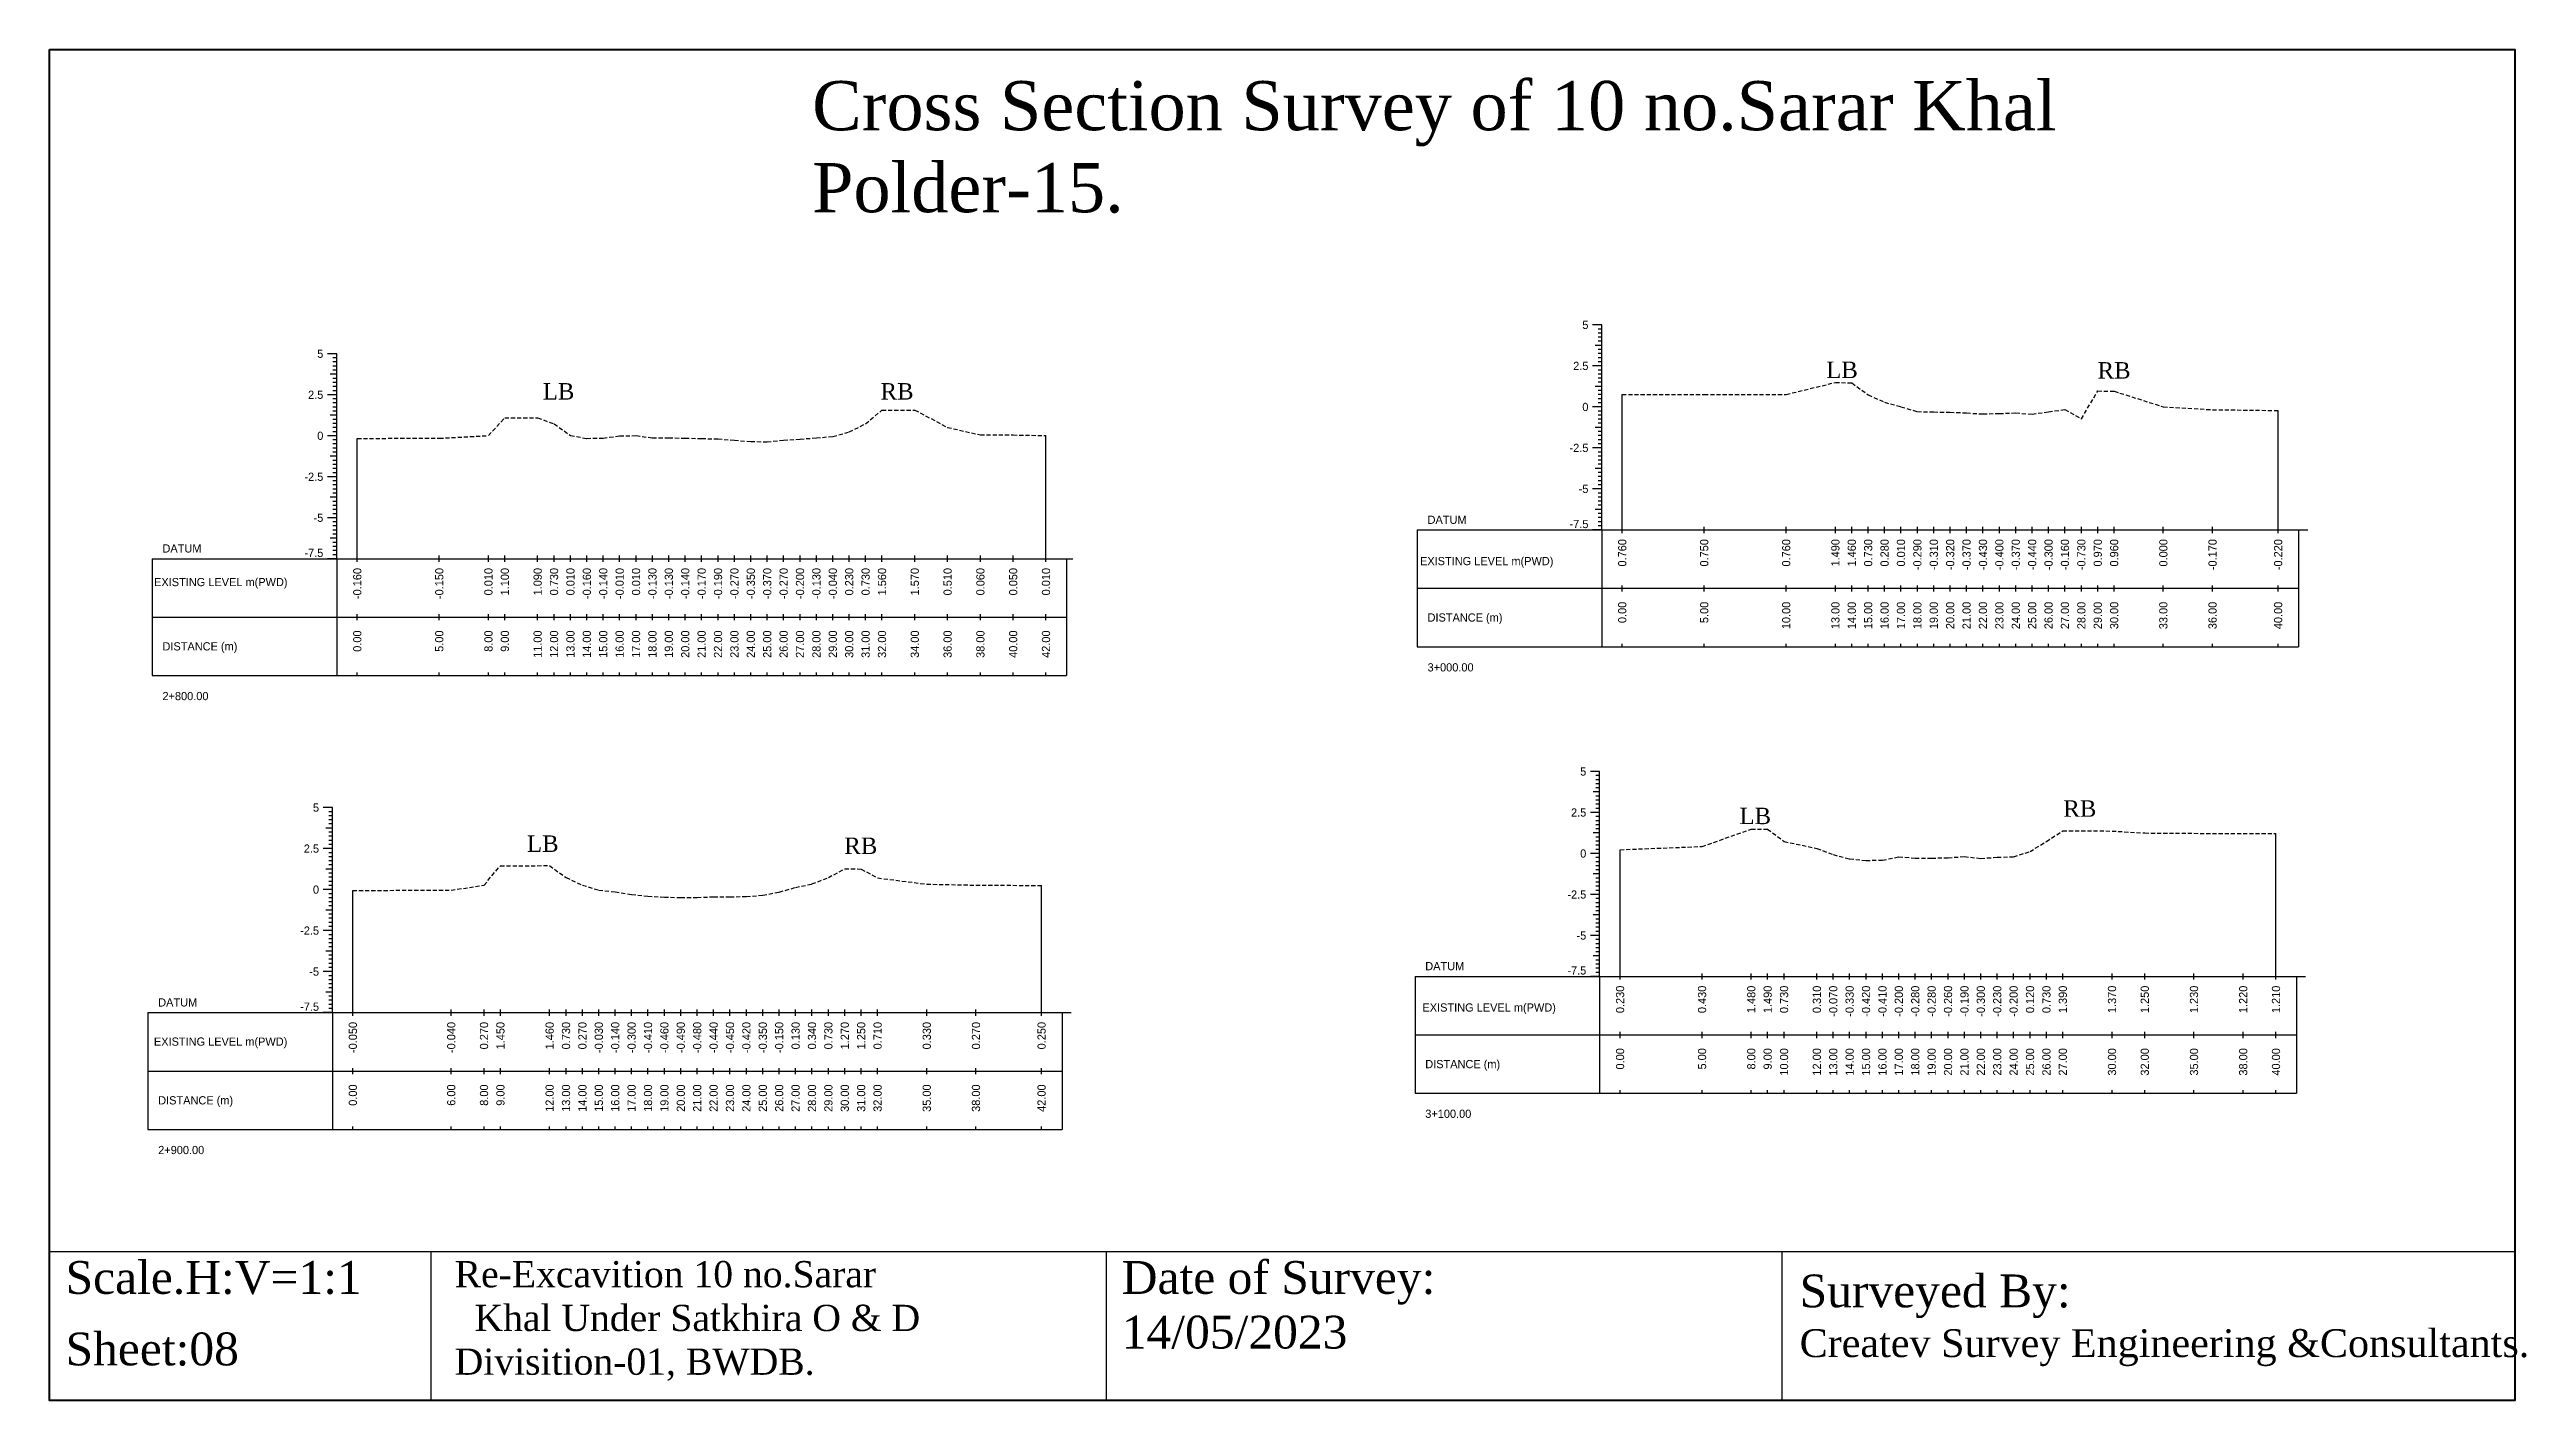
# Model space of a CAD drawing. Header units: inches. Extents: x 4752 to 6808, y -1487 to -426.
# Drawn here: x 5461.6 to 5612.7, y -1460.2 to -1377.9 of the extents above; entities that cross this region are included whole.
import ezdxf
from ezdxf.enums import TextEntityAlignment as Align

# ---------------------------------------------------------------- set-up
doc = ezdxf.new("R2010")
doc.units = ezdxf.units.IN
doc.header["$MEASUREMENT"] = 0
doc.linetypes.add('HIDDEN', pattern=[0.375, 0.25, -0.125])
doc.layers.add('CS_Drawing', color=7, linetype='Continuous')
doc.layers.add('GL', color=3, linetype='HIDDEN')
doc.styles.add('romans', font='romans.shx')

msp = doc.modelspace()

# ---------------------------------------------------------------- texts
at = {"attachment_point": 1, "style": 'romans'}
for s, insert, char_height, width in [('{\\fTimes New Roman|b0|i0|c0|p18;Cross Section Survey of 10 no.Sarar Khal Polder-15.}', (5508.12, -1379.77), 3, 75.7359), ('{\\fTimes New Roman|b0|i0|c0|p18;LB}', (5569.96, -1396.88), 1, 325.847), ('\\pi-1,l1;{\\fTimes New Roman|b0|i0|c0|p18;RB}', (5586.51, -1396.91), 1, 325.847), ('{\\fTimes New Roman|b0|i0|c0|p18;LB}', (5491.69, -1398.19), 1, 325.847), ('\\pi-1,l1;{\\fTimes New Roman|b0|i0|c0|p18;RB}', (5512.29, -1398.19), 1, 325.847), ('{\\fTimes New Roman|b0|i0|c0|p18;LB}', (5564.67, -1424.08), 1, 325.847), ('\\pi-1,l1;{\\fTimes New Roman|b0|i0|c0|p18;RB}', (5584.42, -1423.63), 1, 325.847), ('{\\fTimes New Roman|b0|i0|c0|p18;LB}', (5490.73, -1425.77), 1, 325.847), ('\\pi-1,l1;{\\fTimes New Roman|b0|i0|c0|p18;RB}', (5510.08, -1425.9), 1, 325.847), ('{\\fTimes New Roman|b0|i0|c0|p18;Scale.H:V=1:1}', (5462.59, -1451.72), 2, 22.2708), ('{\\fTimes New Roman|b0|i0|c0|p18;Date of Survey: 14/05/2023}', (5527, -1451.72), 2, 22.2708), ('{\\fTimes New Roman|b0|i0|c0|p18;Re-Excavition 10 no.Sarar\\P  Khal Under Satkhira O & D    Divisition-01, BWDB.}', (5486.32, -1451.72), 1.6, 38.8405), ('{\\fTimes New Roman|b0|i0|c0|p18;Surveyed By:                                     \\H0.85x;Createv Survey Engineering &Consultants.}', (5568.34, -1452.54), 2, 45.2193), ('{\\fTimes New Roman|b0|i0|c0|p18;Sheet:08}', (5462.59, -1456.08), 2, 38.8405)]:
    msp.add_mtext(s, dxfattribs=dict(at, insert=insert, char_height=char_height, width=width))
at = {"layer": 'CS_Drawing'}
for s, p in [('5', (5555.46, -1394.64)), ('5', (5478.31, -1396.4)), ('2.5', (5555.46, -1397.14)), ('2.5', (5478.31, -1398.9)), ('0', (5555.46, -1399.64)), ('0', (5478.31, -1401.4)), ('-2.5', (5555.46, -1402.14)), ('-2.5', (5478.31, -1403.9)), ('-5', (5555.46, -1404.64)), ('-5', (5478.31, -1406.4)), ('5', (5555.33, -1421.87)), ('5', (5478.05, -1424.07)), ('2.5', (5555.33, -1424.37)), ('2.5', (5478.05, -1426.57)), ('0', (5555.33, -1426.87)), ('0', (5478.05, -1429.07)), ('-2.5', (5555.33, -1429.37)), ('-2.5', (5478.05, -1431.57)), ('-5', (5555.33, -1431.87)), ('-5', (5478.05, -1434.07))]:
    msp.add_text(s, height=0.5, dxfattribs=at).set_placement(p, align=Align.MIDDLE_RIGHT)
for s, p in [('DATUM', (5545.65, -1406.52)), ('DATUM', (5468.5, -1408.27)), ('EXISTING LEVEL m(PWD)', (5545.19, -1409.04)), ('EXISTING LEVEL m(PWD)', (5467.99, -1410.32)), ('DISTANCE (m)', (5545.65, -1412.48)), ('DISTANCE (m)', (5468.5, -1414.24)), ('3+000.00', (5545.65, -1415.52)), ('2+800.00', (5468.5, -1417.27)), ('DATUM', (5545.51, -1433.74)), ('DATUM', (5468.24, -1435.95)), ('EXISTING LEVEL m(PWD)', (5545.34, -1436.26)), ('EXISTING LEVEL m(PWD)', (5467.98, -1438.34)), ('DISTANCE (m)', (5545.51, -1439.71)), ('DISTANCE (m)', (5468.24, -1441.92)), ('3+100.00', (5545.51, -1442.74)), ('2+900.00', (5468.24, -1444.95))]:
    msp.add_text(s, height=0.5, dxfattribs=at).set_placement(p, align=Align.MIDDLE_LEFT)
for p in [(5555.46, -1407.03), (5478.31, -1408.79), (5555.33, -1434.25), (5478.05, -1436.46)]:
    msp.add_text('-7.5', height=0.5, dxfattribs=at).set_placement(p, align=Align.RIGHT)
for s, p in [('0.760', (5557.52, -1407.7)), ('0.750', (5562.52, -1407.7)), ('0.760', (5567.52, -1407.7)), ('1.490', (5570.52, -1407.7)), ('1.460', (5571.52, -1407.7)), ('0.730', (5572.52, -1407.7)), ('0.280', (5573.52, -1407.7)), ('0.010', (5574.52, -1407.7)), ('-0.290', (5575.52, -1407.7)), ('-0.310', (5576.52, -1407.7)), ('-0.320', (5577.52, -1407.7)), ('-0.370', (5578.52, -1407.7)), ('-0.430', (5579.52, -1407.7)), ('-0.400', (5580.52, -1407.7)), ('-0.370', (5581.52, -1407.7)), ('-0.440', (5582.52, -1407.7)), ('-0.300', (5583.52, -1407.7)), ('-0.160', (5584.52, -1407.7)), ('-0.730', (5585.52, -1407.7)), ('0.970', (5586.52, -1407.7)), ('0.960', (5587.52, -1407.7)), ('0.000', (5590.52, -1407.7)), ('-0.170', (5593.52, -1407.7)), ('-0.220', (5597.52, -1407.7)), ('-0.160', (5480.38, -1409.46)), ('-0.150', (5485.38, -1409.46)), ('0.010', (5488.38, -1409.46)), ('1.100', (5489.38, -1409.46)), ('1.090', (5491.38, -1409.46)), ('0.730', (5492.38, -1409.46)), ('0.010', (5493.38, -1409.46)), ('-0.160', (5494.38, -1409.46)), ('-0.140', (5495.38, -1409.46)), ('-0.010', (5496.38, -1409.46)), ('0.010', (5497.38, -1409.46)), ('-0.130', (5498.38, -1409.46)), ('-0.130', (5499.38, -1409.46)), ('-0.140', (5500.38, -1409.46)), ('-0.170', (5501.38, -1409.46)), ('-0.190', (5502.38, -1409.46)), ('-0.270', (5503.38, -1409.46)), ('-0.350', (5504.38, -1409.46)), ('-0.370', (5505.38, -1409.46)), ('-0.270', (5506.38, -1409.46)), ('-0.200', (5507.38, -1409.46)), ('-0.130', (5508.38, -1409.46)), ('-0.040', (5509.38, -1409.46)), ('0.230', (5510.38, -1409.46)), ('0.730', (5511.38, -1409.46)), ('1.560', (5512.38, -1409.46)), ('1.570', (5514.38, -1409.46)), ('0.510', (5516.38, -1409.46)), ('0.060', (5518.38, -1409.46)), ('0.050', (5520.38, -1409.46)), ('0.010', (5522.38, -1409.46)), ('0.00', (5557.52, -1411.52)), ('5.00', (5562.52, -1411.52)), ('10.00', (5567.52, -1411.52)), ('13.00', (5570.52, -1411.52)), ('14.00', (5571.52, -1411.52)), ('15.00', (5572.52, -1411.52)), ('16.00', (5573.52, -1411.52)), ('17.00', (5574.52, -1411.52)), ('18.00', (5575.52, -1411.52)), ('19.00', (5576.52, -1411.52)), ('20.00', (5577.52, -1411.52)), ('21.00', (5578.52, -1411.52)), ('22.00', (5579.52, -1411.52)), ('23.00', (5580.52, -1411.52)), ('24.00', (5581.52, -1411.52)), ('25.00', (5582.52, -1411.52)), ('26.00', (5583.52, -1411.52)), ('27.00', (5584.52, -1411.52)), ('28.00', (5585.52, -1411.52)), ('29.00', (5586.52, -1411.52)), ('30.00', (5587.52, -1411.52)), ('33.00', (5590.52, -1411.52)), ('36.00', (5593.52, -1411.52)), ('40.00', (5597.52, -1411.52)), ('0.00', (5480.38, -1413.27)), ('5.00', (5485.38, -1413.27)), ('8.00', (5488.38, -1413.27)), ('9.00', (5489.38, -1413.27)), ('11.00', (5491.38, -1413.27)), ('12.00', (5492.38, -1413.27)), ('13.00', (5493.38, -1413.27)), ('14.00', (5494.38, -1413.27)), ('15.00', (5495.38, -1413.27)), ('16.00', (5496.38, -1413.27)), ('17.00', (5497.38, -1413.27)), ('18.00', (5498.38, -1413.27)), ('19.00', (5499.38, -1413.27)), ('20.00', (5500.38, -1413.27)), ('21.00', (5501.38, -1413.27)), ('22.00', (5502.38, -1413.27)), ('23.00', (5503.38, -1413.27)), ('24.00', (5504.38, -1413.27)), ('25.00', (5505.38, -1413.27)), ('26.00', (5506.38, -1413.27)), ('27.00', (5507.38, -1413.27)), ('28.00', (5508.38, -1413.27)), ('29.00', (5509.38, -1413.27)), ('30.00', (5510.38, -1413.27)), ('31.00', (5511.38, -1413.27)), ('32.00', (5512.38, -1413.27)), ('34.00', (5514.38, -1413.27)), ('36.00', (5516.38, -1413.27)), ('38.00', (5518.38, -1413.27)), ('40.00', (5520.38, -1413.27)), ('42.00', (5522.38, -1413.27)), ('0.230', (5557.39, -1434.93)), ('0.430', (5562.39, -1434.93)), ('1.480', (5565.39, -1434.93)), ('1.490', (5566.39, -1434.93)), ('0.730', (5567.39, -1434.93)), ('0.310', (5569.39, -1434.93)), ('-0.070', (5570.39, -1434.93)), ('-0.330', (5571.39, -1434.93)), ('-0.420', (5572.39, -1434.93)), ('-0.410', (5573.39, -1434.93)), ('-0.200', (5574.39, -1434.93)), ('-0.280', (5575.39, -1434.93)), ('-0.280', (5576.39, -1434.93)), ('-0.260', (5577.39, -1434.93)), ('-0.190', (5578.39, -1434.93)), ('-0.300', (5579.39, -1434.93)), ('-0.230', (5580.39, -1434.93)), ('-0.200', (5581.39, -1434.93)), ('0.120', (5582.39, -1434.93)), ('0.730', (5583.39, -1434.93)), ('1.390', (5584.39, -1434.93)), ('1.370', (5587.39, -1434.93)), ('1.250', (5589.39, -1434.93)), ('1.230', (5592.39, -1434.93)), ('1.220', (5595.39, -1434.93)), ('1.210', (5597.39, -1434.93)), ('-0.050', (5480.11, -1437.14)), ('-0.040', (5486.11, -1437.14)), ('0.270', (5488.11, -1437.14)), ('1.450', (5489.11, -1437.14)), ('1.460', (5492.11, -1437.14)), ('0.730', (5493.11, -1437.14)), ('0.270', (5494.11, -1437.14)), ('-0.030', (5495.11, -1437.14)), ('-0.140', (5496.11, -1437.14)), ('-0.300', (5497.11, -1437.14)), ('-0.410', (5498.11, -1437.14)), ('-0.460', (5499.11, -1437.14)), ('-0.490', (5500.11, -1437.14)), ('-0.480', (5501.11, -1437.14)), ('-0.440', (5502.11, -1437.14)), ('-0.450', (5503.11, -1437.14)), ('-0.420', (5504.11, -1437.14)), ('-0.350', (5505.11, -1437.14)), ('-0.150', (5506.11, -1437.14)), ('0.130', (5507.11, -1437.14)), ('0.340', (5508.11, -1437.14)), ('0.730', (5509.11, -1437.14)), ('1.270', (5510.11, -1437.14)), ('1.250', (5511.11, -1437.14)), ('0.710', (5512.11, -1437.14)), ('0.330', (5515.11, -1437.14)), ('0.270', (5518.11, -1437.14)), ('0.250', (5522.11, -1437.14)), ('0.00', (5557.39, -1438.74)), ('5.00', (5562.39, -1438.74)), ('8.00', (5565.39, -1438.74)), ('9.00', (5566.39, -1438.74)), ('10.00', (5567.39, -1438.74)), ('12.00', (5569.39, -1438.74)), ('13.00', (5570.39, -1438.74)), ('14.00', (5571.39, -1438.74)), ('15.00', (5572.39, -1438.74)), ('16.00', (5573.39, -1438.74)), ('17.00', (5574.39, -1438.74)), ('18.00', (5575.39, -1438.74)), ('19.00', (5576.39, -1438.74)), ('20.00', (5577.39, -1438.74)), ('21.00', (5578.39, -1438.74)), ('22.00', (5579.39, -1438.74)), ('23.00', (5580.39, -1438.74)), ('24.00', (5581.39, -1438.74)), ('25.00', (5582.39, -1438.74)), ('26.00', (5583.39, -1438.74)), ('27.00', (5584.39, -1438.74)), ('30.00', (5587.39, -1438.74)), ('32.00', (5589.39, -1438.74)), ('35.00', (5592.39, -1438.74)), ('38.00', (5595.39, -1438.74)), ('40.00', (5597.39, -1438.74)), ('0.00', (5480.11, -1440.95)), ('6.00', (5486.11, -1440.95)), ('8.00', (5488.11, -1440.95)), ('9.00', (5489.11, -1440.95)), ('12.00', (5492.11, -1440.95)), ('13.00', (5493.11, -1440.95)), ('14.00', (5494.11, -1440.95)), ('15.00', (5495.11, -1440.95)), ('16.00', (5496.11, -1440.95)), ('17.00', (5497.11, -1440.95)), ('18.00', (5498.11, -1440.95)), ('19.00', (5499.11, -1440.95)), ('20.00', (5500.11, -1440.95)), ('21.00', (5501.11, -1440.95)), ('22.00', (5502.11, -1440.95)), ('23.00', (5503.11, -1440.95)), ('24.00', (5504.11, -1440.95)), ('25.00', (5505.11, -1440.95)), ('26.00', (5506.11, -1440.95)), ('27.00', (5507.11, -1440.95)), ('28.00', (5508.11, -1440.95)), ('29.00', (5509.11, -1440.95)), ('30.00', (5510.11, -1440.95)), ('31.00', (5511.11, -1440.95)), ('32.00', (5512.11, -1440.95)), ('35.00', (5515.11, -1440.95)), ('38.00', (5518.11, -1440.95)), ('42.00', (5522.11, -1440.95))]:
    msp.add_text(s, height=0.5, rotation=90, dxfattribs=at).set_placement(p, align=Align.MIDDLE_RIGHT)

# ---------------------------------------------------------------- linework, layer by layer
at = {"color": 4, "lineweight": 40}
msp.add_lwpolyline([(5461.61, -1377.85), (5611.95, -1377.85), (5611.95, -1460.22), (5461.61, -1460.22)], close=True, dxfattribs=at)
for points in [[(5611.95, -1377.85), (5611.95, -1460.22)], [(5461.61, -1451.14), (5611.95, -1451.14)], [(5461.61, -1451.14), (5461.61, -1460.22)], [(5484.86, -1451.14), (5484.86, -1460.22)], [(5526.06, -1451.14), (5526.06, -1460.22)], [(5567.26, -1451.14), (5567.26, -1460.22)]]:
    msp.add_lwpolyline(points)
at = {"layer": 'CS_Drawing'}
for p, q in [((5556.27, -1394.64), (5555.71, -1394.64)), ((5556.27, -1394.64), (5555.88, -1394.64)), ((5556.27, -1394.64), (5556.05, -1394.64)), ((5556.27, -1394.89), (5556.05, -1394.89)), ((5556.27, -1395.14), (5556.05, -1395.14)), ((5556.27, -1395.39), (5556.05, -1395.39)), ((5556.27, -1395.64), (5556.05, -1395.64)), ((5556.27, -1407.14), (5556.27, -1394.64)), ((5479.13, -1396.4), (5478.56, -1396.4)), ((5479.13, -1396.4), (5478.73, -1396.4)), ((5479.13, -1396.4), (5478.9, -1396.4)), ((5479.13, -1396.65), (5478.9, -1396.65)), ((5479.13, -1396.9), (5478.9, -1396.9)), ((5479.13, -1397.15), (5478.9, -1397.15)), ((5479.13, -1408.9), (5479.13, -1396.4)), ((5556.27, -1397.14), (5555.71, -1397.14)), ((5556.27, -1395.89), (5555.88, -1395.89)), ((5556.27, -1397.14), (5555.88, -1397.14)), ((5556.27, -1395.89), (5556.05, -1395.89)), ((5556.27, -1396.14), (5556.05, -1396.14)), ((5556.27, -1396.39), (5556.05, -1396.39)), ((5556.27, -1396.64), (5556.05, -1396.64)), ((5556.27, -1396.89), (5556.05, -1396.89)), ((5556.27, -1397.14), (5556.05, -1397.14)), ((5479.13, -1397.65), (5478.73, -1397.65)), ((5479.13, -1397.4), (5478.9, -1397.4)), ((5479.13, -1397.65), (5478.9, -1397.65)), ((5479.13, -1397.9), (5478.9, -1397.9)), ((5479.13, -1398.15), (5478.9, -1398.15)), ((5479.13, -1398.4), (5478.9, -1398.4)), ((5479.13, -1398.65), (5478.9, -1398.65)), ((5556.27, -1398.39), (5555.88, -1398.39)), ((5556.27, -1397.39), (5556.05, -1397.39)), ((5556.27, -1397.64), (5556.05, -1397.64)), ((5556.27, -1397.89), (5556.05, -1397.89)), ((5556.27, -1398.14), (5556.05, -1398.14)), ((5556.27, -1398.39), (5556.05, -1398.39)), ((5556.27, -1398.64), (5556.05, -1398.64)), ((5479.13, -1398.9), (5478.56, -1398.9)), ((5479.13, -1398.9), (5478.73, -1398.9)), ((5479.13, -1400.15), (5478.73, -1400.15)), ((5479.13, -1398.9), (5478.9, -1398.9)), ((5479.13, -1399.15), (5478.9, -1399.15)), ((5479.13, -1399.4), (5478.9, -1399.4)), ((5479.13, -1399.65), (5478.9, -1399.65)), ((5479.13, -1399.9), (5478.9, -1399.9)), ((5479.13, -1400.15), (5478.9, -1400.15)), ((5556.27, -1399.64), (5555.71, -1399.64)), ((5556.27, -1399.64), (5555.88, -1399.64)), ((5556.27, -1398.89), (5556.05, -1398.89)), ((5556.27, -1399.14), (5556.05, -1399.14)), ((5556.27, -1399.39), (5556.05, -1399.39)), ((5556.27, -1399.64), (5556.05, -1399.64)), ((5556.27, -1399.89), (5556.05, -1399.89)), ((5556.27, -1400.14), (5556.05, -1400.14)), ((5557.52, -1407.14), (5557.52, -1398.88)), ((5597.52, -1407.14), (5597.52, -1399.86)), ((5479.13, -1401.4), (5478.56, -1401.4)), ((5479.13, -1401.4), (5478.73, -1401.4)), ((5479.13, -1400.4), (5478.9, -1400.4)), ((5479.13, -1400.65), (5478.9, -1400.65)), ((5479.13, -1400.9), (5478.9, -1400.9)), ((5479.13, -1401.15), (5478.9, -1401.15)), ((5479.13, -1401.4), (5478.9, -1401.4)), ((5479.13, -1401.65), (5478.9, -1401.65)), ((5480.38, -1408.9), (5480.38, -1401.56)), ((5522.38, -1408.9), (5522.38, -1401.39)), ((5556.27, -1400.89), (5555.88, -1400.89)), ((5556.27, -1400.39), (5556.05, -1400.39)), ((5556.27, -1400.64), (5556.05, -1400.64)), ((5556.27, -1400.89), (5556.05, -1400.89)), ((5556.27, -1401.14), (5556.05, -1401.14)), ((5556.27, -1401.39), (5556.05, -1401.39)), ((5556.27, -1401.64), (5556.05, -1401.64)), ((5479.13, -1402.65), (5478.73, -1402.65)), ((5479.13, -1401.9), (5478.9, -1401.9)), ((5479.13, -1402.15), (5478.9, -1402.15)), ((5479.13, -1402.4), (5478.9, -1402.4)), ((5479.13, -1402.65), (5478.9, -1402.65)), ((5479.13, -1402.9), (5478.9, -1402.9)), ((5479.13, -1403.15), (5478.9, -1403.15)), ((5556.27, -1402.14), (5555.71, -1402.14)), ((5556.27, -1402.14), (5555.88, -1402.14)), ((5556.27, -1401.89), (5556.05, -1401.89)), ((5556.27, -1402.14), (5556.05, -1402.14)), ((5556.27, -1402.39), (5556.05, -1402.39)), ((5556.27, -1402.64), (5556.05, -1402.64)), ((5556.27, -1402.89), (5556.05, -1402.89)), ((5556.27, -1403.14), (5556.05, -1403.14)), ((5479.13, -1403.9), (5478.56, -1403.9)), ((5479.13, -1403.9), (5478.73, -1403.9)), ((5479.13, -1403.4), (5478.9, -1403.4)), ((5479.13, -1403.65), (5478.9, -1403.65)), ((5479.13, -1403.9), (5478.9, -1403.9)), ((5479.13, -1404.15), (5478.9, -1404.15)), ((5479.13, -1404.4), (5478.9, -1404.4)), ((5479.13, -1404.65), (5478.9, -1404.65)), ((5556.27, -1404.64), (5555.71, -1404.64)), ((5556.27, -1403.39), (5555.88, -1403.39)), ((5556.27, -1404.64), (5555.88, -1404.64)), ((5556.27, -1403.39), (5556.05, -1403.39)), ((5556.27, -1403.64), (5556.05, -1403.64)), ((5556.27, -1403.89), (5556.05, -1403.89)), ((5556.27, -1404.14), (5556.05, -1404.14)), ((5556.27, -1404.39), (5556.05, -1404.39)), ((5556.27, -1404.64), (5556.05, -1404.64)), ((5479.13, -1405.15), (5478.73, -1405.15)), ((5479.13, -1404.9), (5478.9, -1404.9)), ((5479.13, -1405.15), (5478.9, -1405.15)), ((5479.13, -1405.4), (5478.9, -1405.4)), ((5479.13, -1405.65), (5478.9, -1405.65)), ((5479.13, -1405.9), (5478.9, -1405.9)), ((5479.13, -1406.15), (5478.9, -1406.15)), ((5556.27, -1405.89), (5555.88, -1405.89)), ((5556.27, -1404.89), (5556.05, -1404.89)), ((5556.27, -1405.14), (5556.05, -1405.14)), ((5556.27, -1405.39), (5556.05, -1405.39)), ((5556.27, -1405.64), (5556.05, -1405.64)), ((5556.27, -1405.89), (5556.05, -1405.89)), ((5556.27, -1406.14), (5556.05, -1406.14)), ((5479.13, -1406.4), (5478.56, -1406.4)), ((5479.13, -1406.4), (5478.73, -1406.4)), ((5479.13, -1407.65), (5478.73, -1407.65)), ((5479.13, -1406.4), (5478.9, -1406.4)), ((5479.13, -1406.65), (5478.9, -1406.65)), ((5479.13, -1406.9), (5478.9, -1406.9)), ((5479.13, -1407.15), (5478.9, -1407.15)), ((5479.13, -1407.4), (5478.9, -1407.4)), ((5479.13, -1407.65), (5478.9, -1407.65)), ((5545.02, -1407.14), (5556.27, -1407.14)), ((5545.02, -1407.14), (5545.02, -1414.27)), ((5556.27, -1407.14), (5555.71, -1407.14)), ((5556.27, -1407.14), (5555.88, -1407.14)), ((5556.27, -1406.39), (5556.05, -1406.39)), ((5556.27, -1406.64), (5556.05, -1406.64)), ((5556.27, -1406.89), (5556.05, -1406.89)), ((5556.27, -1407.14), (5556.05, -1407.14)), ((5556.27, -1407.14), (5598.77, -1407.14)), ((5556.27, -1407.14), (5556.27, -1414.27)), ((5557.52, -1407.33), (5557.52, -1406.95)), ((5562.52, -1407.33), (5562.52, -1406.95)), ((5567.52, -1407.33), (5567.52, -1406.95)), ((5570.52, -1407.33), (5570.52, -1406.95)), ((5571.52, -1407.33), (5571.52, -1406.95)), ((5572.52, -1407.33), (5572.52, -1406.95)), ((5573.52, -1407.33), (5573.52, -1406.95)), ((5574.52, -1407.33), (5574.52, -1406.95)), ((5575.52, -1407.33), (5575.52, -1406.95)), ((5576.52, -1407.33), (5576.52, -1406.95)), ((5577.52, -1407.33), (5577.52, -1406.95)), ((5578.52, -1407.33), (5578.52, -1406.95)), ((5579.52, -1407.33), (5579.52, -1406.95)), ((5580.52, -1407.33), (5580.52, -1406.95)), ((5581.52, -1407.33), (5581.52, -1406.95)), ((5582.52, -1407.33), (5582.52, -1406.95)), ((5583.52, -1407.33), (5583.52, -1406.95)), ((5584.52, -1407.33), (5584.52, -1406.95)), ((5585.52, -1407.33), (5585.52, -1406.95)), ((5586.52, -1407.33), (5586.52, -1406.95)), ((5587.52, -1407.33), (5587.52, -1406.95)), ((5590.52, -1407.33), (5590.52, -1406.95)), ((5593.52, -1407.33), (5593.52, -1406.95)), ((5597.52, -1407.33), (5597.52, -1406.95)), ((5598.77, -1407.14), (5599.34, -1407.14)), ((5598.77, -1407.14), (5599.17, -1407.14)), ((5598.77, -1407.14), (5599, -1407.14)), ((5598.77, -1407.14), (5598.77, -1414.27)), ((5467.88, -1408.9), (5479.13, -1408.9)), ((5467.88, -1408.9), (5467.88, -1416.02)), ((5479.13, -1408.9), (5478.56, -1408.9)), ((5479.13, -1408.9), (5478.73, -1408.9)), ((5479.13, -1407.9), (5478.9, -1407.9)), ((5479.13, -1408.15), (5478.9, -1408.15)), ((5479.13, -1408.4), (5478.9, -1408.4)), ((5479.13, -1408.65), (5478.9, -1408.65)), ((5479.13, -1408.9), (5478.9, -1408.9)), ((5479.13, -1408.9), (5523.63, -1408.9)), ((5479.13, -1408.9), (5479.13, -1416.02)), ((5480.38, -1409.09), (5480.38, -1408.71)), ((5485.38, -1409.09), (5485.38, -1408.71)), ((5488.38, -1409.09), (5488.38, -1408.71)), ((5489.38, -1409.09), (5489.38, -1408.71)), ((5491.38, -1409.09), (5491.38, -1408.71)), ((5492.38, -1409.09), (5492.38, -1408.71)), ((5493.38, -1409.09), (5493.38, -1408.71)), ((5494.38, -1409.09), (5494.38, -1408.71)), ((5495.38, -1409.09), (5495.38, -1408.71)), ((5496.38, -1409.09), (5496.38, -1408.71)), ((5497.38, -1409.09), (5497.38, -1408.71)), ((5498.38, -1409.09), (5498.38, -1408.71)), ((5499.38, -1409.09), (5499.38, -1408.71)), ((5500.38, -1409.09), (5500.38, -1408.71)), ((5501.38, -1409.09), (5501.38, -1408.71)), ((5502.38, -1409.09), (5502.38, -1408.71)), ((5503.38, -1409.09), (5503.38, -1408.71)), ((5504.38, -1409.09), (5504.38, -1408.71)), ((5505.38, -1409.09), (5505.38, -1408.71)), ((5506.38, -1409.09), (5506.38, -1408.71)), ((5507.38, -1409.09), (5507.38, -1408.71)), ((5508.38, -1409.09), (5508.38, -1408.71)), ((5509.38, -1409.09), (5509.38, -1408.71)), ((5510.38, -1409.09), (5510.38, -1408.71)), ((5511.38, -1409.09), (5511.38, -1408.71)), ((5512.38, -1409.09), (5512.38, -1408.71)), ((5514.38, -1409.09), (5514.38, -1408.71)), ((5516.38, -1409.09), (5516.38, -1408.71)), ((5518.38, -1409.09), (5518.38, -1408.71)), ((5520.38, -1409.09), (5520.38, -1408.71)), ((5522.38, -1409.09), (5522.38, -1408.71)), ((5523.63, -1408.9), (5524.02, -1408.9)), ((5523.63, -1408.9), (5523.85, -1408.9)), ((5523.63, -1408.9), (5523.63, -1416.02)), ((5545.02, -1410.7), (5556.27, -1410.7)), ((5556.27, -1410.7), (5598.77, -1410.7)), ((5556.27, -1410.7), (5598.77, -1410.7)), ((5557.52, -1410.89), (5557.52, -1410.52)), ((5562.52, -1410.89), (5562.52, -1410.52)), ((5567.52, -1410.89), (5567.52, -1410.52)), ((5570.52, -1410.89), (5570.52, -1410.52)), ((5571.52, -1410.89), (5571.52, -1410.52)), ((5572.52, -1410.89), (5572.52, -1410.52)), ((5573.52, -1410.89), (5573.52, -1410.52)), ((5574.52, -1410.89), (5574.52, -1410.52)), ((5575.52, -1410.89), (5575.52, -1410.52)), ((5576.52, -1410.89), (5576.52, -1410.52)), ((5577.52, -1410.89), (5577.52, -1410.52)), ((5578.52, -1410.89), (5578.52, -1410.52)), ((5579.52, -1410.89), (5579.52, -1410.52)), ((5580.52, -1410.89), (5580.52, -1410.52)), ((5581.52, -1410.89), (5581.52, -1410.52)), ((5582.52, -1410.89), (5582.52, -1410.52)), ((5583.52, -1410.89), (5583.52, -1410.52)), ((5584.52, -1410.89), (5584.52, -1410.52)), ((5585.52, -1410.89), (5585.52, -1410.52)), ((5586.52, -1410.89), (5586.52, -1410.52)), ((5587.52, -1410.89), (5587.52, -1410.52)), ((5590.52, -1410.89), (5590.52, -1410.52)), ((5593.52, -1410.89), (5593.52, -1410.52)), ((5597.52, -1410.89), (5597.52, -1410.52)), ((5480.38, -1412.65), (5480.38, -1412.27)), ((5485.38, -1412.65), (5485.38, -1412.27)), ((5488.38, -1412.65), (5488.38, -1412.27)), ((5489.38, -1412.65), (5489.38, -1412.27)), ((5491.38, -1412.65), (5491.38, -1412.27)), ((5492.38, -1412.65), (5492.38, -1412.27)), ((5493.38, -1412.65), (5493.38, -1412.27)), ((5494.38, -1412.65), (5494.38, -1412.27)), ((5495.38, -1412.65), (5495.38, -1412.27)), ((5496.38, -1412.65), (5496.38, -1412.27)), ((5497.38, -1412.65), (5497.38, -1412.27)), ((5498.38, -1412.65), (5498.38, -1412.27)), ((5499.38, -1412.65), (5499.38, -1412.27)), ((5500.38, -1412.65), (5500.38, -1412.27)), ((5501.38, -1412.65), (5501.38, -1412.27)), ((5502.38, -1412.65), (5502.38, -1412.27)), ((5503.38, -1412.65), (5503.38, -1412.27)), ((5504.38, -1412.65), (5504.38, -1412.27)), ((5505.38, -1412.65), (5505.38, -1412.27)), ((5506.38, -1412.65), (5506.38, -1412.27)), ((5507.38, -1412.65), (5507.38, -1412.27)), ((5508.38, -1412.65), (5508.38, -1412.27)), ((5509.38, -1412.65), (5509.38, -1412.27)), ((5510.38, -1412.65), (5510.38, -1412.27)), ((5511.38, -1412.65), (5511.38, -1412.27)), ((5512.38, -1412.65), (5512.38, -1412.27)), ((5514.38, -1412.65), (5514.38, -1412.27)), ((5516.38, -1412.65), (5516.38, -1412.27)), ((5518.38, -1412.65), (5518.38, -1412.27)), ((5520.38, -1412.65), (5520.38, -1412.27)), ((5522.38, -1412.65), (5522.38, -1412.27)), ((5467.88, -1412.46), (5479.13, -1412.46)), ((5479.13, -1412.46), (5523.63, -1412.46)), ((5479.13, -1412.46), (5523.63, -1412.46)), ((5545.02, -1414.27), (5556.27, -1414.27)), ((5556.27, -1414.27), (5598.77, -1414.27)), ((5557.52, -1414.27), (5557.52, -1414.08)), ((5562.52, -1414.27), (5562.52, -1414.08)), ((5567.52, -1414.27), (5567.52, -1414.08)), ((5570.52, -1414.27), (5570.52, -1414.08)), ((5571.52, -1414.27), (5571.52, -1414.08)), ((5572.52, -1414.27), (5572.52, -1414.08)), ((5573.52, -1414.27), (5573.52, -1414.08)), ((5574.52, -1414.27), (5574.52, -1414.08)), ((5575.52, -1414.27), (5575.52, -1414.08)), ((5576.52, -1414.27), (5576.52, -1414.08)), ((5577.52, -1414.27), (5577.52, -1414.08)), ((5578.52, -1414.27), (5578.52, -1414.08)), ((5579.52, -1414.27), (5579.52, -1414.08)), ((5580.52, -1414.27), (5580.52, -1414.08)), ((5581.52, -1414.27), (5581.52, -1414.08)), ((5582.52, -1414.27), (5582.52, -1414.08)), ((5583.52, -1414.27), (5583.52, -1414.08)), ((5584.52, -1414.27), (5584.52, -1414.08)), ((5585.52, -1414.27), (5585.52, -1414.08)), ((5586.52, -1414.27), (5586.52, -1414.08)), ((5587.52, -1414.27), (5587.52, -1414.08)), ((5590.52, -1414.27), (5590.52, -1414.08)), ((5593.52, -1414.27), (5593.52, -1414.08)), ((5597.52, -1414.27), (5597.52, -1414.08)), ((5467.88, -1416.02), (5479.13, -1416.02)), ((5479.13, -1416.02), (5523.63, -1416.02)), ((5480.38, -1416.02), (5480.38, -1415.84)), ((5485.38, -1416.02), (5485.38, -1415.84)), ((5488.38, -1416.02), (5488.38, -1415.84)), ((5489.38, -1416.02), (5489.38, -1415.84)), ((5491.38, -1416.02), (5491.38, -1415.84)), ((5492.38, -1416.02), (5492.38, -1415.84)), ((5493.38, -1416.02), (5493.38, -1415.84)), ((5494.38, -1416.02), (5494.38, -1415.84)), ((5495.38, -1416.02), (5495.38, -1415.84)), ((5496.38, -1416.02), (5496.38, -1415.84)), ((5497.38, -1416.02), (5497.38, -1415.84)), ((5498.38, -1416.02), (5498.38, -1415.84)), ((5499.38, -1416.02), (5499.38, -1415.84)), ((5500.38, -1416.02), (5500.38, -1415.84)), ((5501.38, -1416.02), (5501.38, -1415.84)), ((5502.38, -1416.02), (5502.38, -1415.84)), ((5503.38, -1416.02), (5503.38, -1415.84)), ((5504.38, -1416.02), (5504.38, -1415.84)), ((5505.38, -1416.02), (5505.38, -1415.84)), ((5506.38, -1416.02), (5506.38, -1415.84)), ((5507.38, -1416.02), (5507.38, -1415.84)), ((5508.38, -1416.02), (5508.38, -1415.84)), ((5509.38, -1416.02), (5509.38, -1415.84)), ((5510.38, -1416.02), (5510.38, -1415.84)), ((5511.38, -1416.02), (5511.38, -1415.84)), ((5512.38, -1416.02), (5512.38, -1415.84)), ((5514.38, -1416.02), (5514.38, -1415.84)), ((5516.38, -1416.02), (5516.38, -1415.84)), ((5518.38, -1416.02), (5518.38, -1415.84)), ((5520.38, -1416.02), (5520.38, -1415.84)), ((5522.38, -1416.02), (5522.38, -1415.84)), ((5556.14, -1421.87), (5555.58, -1421.87)), ((5556.14, -1421.87), (5555.75, -1421.87)), ((5556.14, -1421.87), (5555.91, -1421.87)), ((5556.14, -1422.12), (5555.91, -1422.12)), ((5556.14, -1422.37), (5555.91, -1422.37)), ((5556.14, -1422.62), (5555.91, -1422.62)), ((5556.14, -1422.87), (5555.91, -1422.87)), ((5556.14, -1434.37), (5556.14, -1421.87)), ((5478.86, -1424.07), (5478.3, -1424.07)), ((5478.86, -1424.07), (5478.47, -1424.07)), ((5478.86, -1424.07), (5478.64, -1424.07)), ((5478.86, -1424.32), (5478.64, -1424.32)), ((5478.86, -1436.57), (5478.86, -1424.07)), ((5556.14, -1424.37), (5555.58, -1424.37)), ((5556.14, -1423.12), (5555.75, -1423.12)), ((5556.14, -1424.37), (5555.75, -1424.37)), ((5556.14, -1423.12), (5555.91, -1423.12)), ((5556.14, -1423.37), (5555.91, -1423.37)), ((5556.14, -1423.62), (5555.91, -1423.62)), ((5556.14, -1423.87), (5555.91, -1423.87)), ((5556.14, -1424.12), (5555.91, -1424.12)), ((5556.14, -1424.37), (5555.91, -1424.37)), ((5478.86, -1425.32), (5478.47, -1425.32)), ((5478.86, -1424.57), (5478.64, -1424.57)), ((5478.86, -1424.82), (5478.64, -1424.82)), ((5478.86, -1425.07), (5478.64, -1425.07)), ((5478.86, -1425.32), (5478.64, -1425.32)), ((5478.86, -1425.57), (5478.64, -1425.57)), ((5478.86, -1425.82), (5478.64, -1425.82)), ((5556.14, -1425.62), (5555.75, -1425.62)), ((5556.14, -1424.62), (5555.91, -1424.62)), ((5556.14, -1424.87), (5555.91, -1424.87)), ((5556.14, -1425.12), (5555.91, -1425.12)), ((5556.14, -1425.37), (5555.91, -1425.37)), ((5556.14, -1425.62), (5555.91, -1425.62)), ((5556.14, -1425.87), (5555.91, -1425.87)), ((5597.39, -1434.37), (5597.39, -1425.66)), ((5478.86, -1426.57), (5478.3, -1426.57)), ((5478.86, -1426.57), (5478.47, -1426.57)), ((5478.86, -1426.07), (5478.64, -1426.07)), ((5478.86, -1426.32), (5478.64, -1426.32)), ((5478.86, -1426.57), (5478.64, -1426.57)), ((5478.86, -1426.82), (5478.64, -1426.82)), ((5478.86, -1427.07), (5478.64, -1427.07)), ((5478.86, -1427.32), (5478.64, -1427.32)), ((5556.14, -1426.87), (5555.58, -1426.87)), ((5556.14, -1426.87), (5555.75, -1426.87)), ((5556.14, -1426.12), (5555.91, -1426.12)), ((5556.14, -1426.37), (5555.91, -1426.37)), ((5556.14, -1426.62), (5555.91, -1426.62)), ((5556.14, -1426.87), (5555.91, -1426.87)), ((5556.14, -1427.12), (5555.91, -1427.12)), ((5556.14, -1427.37), (5555.91, -1427.37)), ((5557.39, -1434.37), (5557.39, -1426.64)), ((5478.86, -1427.82), (5478.47, -1427.82)), ((5478.86, -1427.57), (5478.64, -1427.57)), ((5478.86, -1427.82), (5478.64, -1427.82)), ((5478.86, -1428.07), (5478.64, -1428.07)), ((5478.86, -1428.32), (5478.64, -1428.32)), ((5478.86, -1428.57), (5478.64, -1428.57)), ((5478.86, -1428.82), (5478.64, -1428.82)), ((5522.11, -1436.57), (5522.11, -1428.82)), ((5556.14, -1428.12), (5555.75, -1428.12)), ((5556.14, -1427.62), (5555.91, -1427.62)), ((5556.14, -1427.87), (5555.91, -1427.87)), ((5556.14, -1428.12), (5555.91, -1428.12)), ((5556.14, -1428.37), (5555.91, -1428.37)), ((5556.14, -1428.62), (5555.91, -1428.62)), ((5556.14, -1428.87), (5555.91, -1428.87)), ((5478.86, -1429.07), (5478.3, -1429.07)), ((5478.86, -1429.07), (5478.47, -1429.07)), ((5478.86, -1430.32), (5478.47, -1430.32)), ((5478.86, -1429.07), (5478.64, -1429.07)), ((5478.86, -1429.32), (5478.64, -1429.32)), ((5478.86, -1429.57), (5478.64, -1429.57)), ((5478.86, -1429.82), (5478.64, -1429.82)), ((5478.86, -1430.07), (5478.64, -1430.07)), ((5478.86, -1430.32), (5478.64, -1430.32)), ((5480.11, -1436.57), (5480.11, -1429.12)), ((5556.14, -1429.37), (5555.58, -1429.37)), ((5556.14, -1429.37), (5555.75, -1429.37)), ((5556.14, -1429.12), (5555.91, -1429.12)), ((5556.14, -1429.37), (5555.91, -1429.37)), ((5556.14, -1429.62), (5555.91, -1429.62)), ((5556.14, -1429.87), (5555.91, -1429.87)), ((5556.14, -1430.12), (5555.91, -1430.12)), ((5556.14, -1430.37), (5555.91, -1430.37)), ((5478.86, -1431.57), (5478.3, -1431.57)), ((5478.86, -1431.57), (5478.47, -1431.57)), ((5478.86, -1430.57), (5478.64, -1430.57)), ((5478.86, -1430.82), (5478.64, -1430.82)), ((5478.86, -1431.07), (5478.64, -1431.07)), ((5478.86, -1431.32), (5478.64, -1431.32)), ((5478.86, -1431.57), (5478.64, -1431.57)), ((5478.86, -1431.82), (5478.64, -1431.82)), ((5556.14, -1431.87), (5555.58, -1431.87)), ((5556.14, -1430.62), (5555.75, -1430.62)), ((5556.14, -1431.87), (5555.75, -1431.87)), ((5556.14, -1430.62), (5555.91, -1430.62)), ((5556.14, -1430.87), (5555.91, -1430.87)), ((5556.14, -1431.12), (5555.91, -1431.12)), ((5556.14, -1431.37), (5555.91, -1431.37)), ((5556.14, -1431.62), (5555.91, -1431.62)), ((5556.14, -1431.87), (5555.91, -1431.87)), ((5478.86, -1432.82), (5478.47, -1432.82)), ((5478.86, -1432.07), (5478.64, -1432.07)), ((5478.86, -1432.32), (5478.64, -1432.32)), ((5478.86, -1432.57), (5478.64, -1432.57)), ((5478.86, -1432.82), (5478.64, -1432.82)), ((5478.86, -1433.07), (5478.64, -1433.07)), ((5478.86, -1433.32), (5478.64, -1433.32)), ((5556.14, -1433.12), (5555.75, -1433.12)), ((5556.14, -1432.12), (5555.91, -1432.12)), ((5556.14, -1432.37), (5555.91, -1432.37)), ((5556.14, -1432.62), (5555.91, -1432.62)), ((5556.14, -1432.87), (5555.91, -1432.87)), ((5556.14, -1433.12), (5555.91, -1433.12)), ((5556.14, -1433.37), (5555.91, -1433.37)), ((5478.86, -1434.07), (5478.3, -1434.07)), ((5478.86, -1434.07), (5478.47, -1434.07)), ((5478.86, -1433.57), (5478.64, -1433.57)), ((5478.86, -1433.82), (5478.64, -1433.82)), ((5478.86, -1434.07), (5478.64, -1434.07)), ((5478.86, -1434.32), (5478.64, -1434.32)), ((5478.86, -1434.57), (5478.64, -1434.57)), ((5478.86, -1434.82), (5478.64, -1434.82)), ((5544.89, -1434.37), (5556.14, -1434.37)), ((5544.89, -1434.37), (5544.89, -1441.49)), ((5556.14, -1434.37), (5555.58, -1434.37)), ((5556.14, -1434.37), (5555.75, -1434.37)), ((5556.14, -1433.62), (5555.91, -1433.62)), ((5556.14, -1433.87), (5555.91, -1433.87)), ((5556.14, -1434.12), (5555.91, -1434.12)), ((5556.14, -1434.37), (5555.91, -1434.37)), ((5556.14, -1434.37), (5598.64, -1434.37)), ((5556.14, -1434.37), (5556.14, -1441.49)), ((5557.39, -1434.55), (5557.39, -1434.18)), ((5562.39, -1434.55), (5562.39, -1434.18)), ((5565.39, -1434.55), (5565.39, -1434.18)), ((5566.39, -1434.55), (5566.39, -1434.18)), ((5567.39, -1434.55), (5567.39, -1434.18)), ((5569.39, -1434.55), (5569.39, -1434.18)), ((5570.39, -1434.55), (5570.39, -1434.18)), ((5571.39, -1434.55), (5571.39, -1434.18)), ((5572.39, -1434.55), (5572.39, -1434.18)), ((5573.39, -1434.55), (5573.39, -1434.18)), ((5574.39, -1434.55), (5574.39, -1434.18)), ((5575.39, -1434.55), (5575.39, -1434.18)), ((5576.39, -1434.55), (5576.39, -1434.18)), ((5577.39, -1434.55), (5577.39, -1434.18)), ((5578.39, -1434.55), (5578.39, -1434.18)), ((5579.39, -1434.55), (5579.39, -1434.18)), ((5580.39, -1434.55), (5580.39, -1434.18)), ((5581.39, -1434.55), (5581.39, -1434.18)), ((5582.39, -1434.55), (5582.39, -1434.18)), ((5583.39, -1434.55), (5583.39, -1434.18)), ((5584.39, -1434.55), (5584.39, -1434.18)), ((5587.39, -1434.55), (5587.39, -1434.18)), ((5589.39, -1434.55), (5589.39, -1434.18)), ((5592.39, -1434.55), (5592.39, -1434.18)), ((5595.39, -1434.55), (5595.39, -1434.18)), ((5597.39, -1434.55), (5597.39, -1434.18)), ((5598.64, -1434.37), (5599.2, -1434.37)), ((5598.64, -1434.37), (5599.03, -1434.37)), ((5598.64, -1434.37), (5598.86, -1434.37)), ((5598.64, -1434.37), (5598.64, -1441.49)), ((5478.86, -1435.32), (5478.47, -1435.32)), ((5478.86, -1435.07), (5478.64, -1435.07)), ((5478.86, -1435.32), (5478.64, -1435.32)), ((5478.86, -1435.57), (5478.64, -1435.57)), ((5478.86, -1435.82), (5478.64, -1435.82)), ((5478.86, -1436.07), (5478.64, -1436.07)), ((5478.86, -1436.32), (5478.64, -1436.32)), ((5480.11, -1436.76), (5480.11, -1436.39)), ((5486.11, -1436.76), (5486.11, -1436.39)), ((5488.11, -1436.76), (5488.11, -1436.39)), ((5489.11, -1436.76), (5489.11, -1436.39)), ((5492.11, -1436.76), (5492.11, -1436.39)), ((5493.11, -1436.76), (5493.11, -1436.39)), ((5494.11, -1436.76), (5494.11, -1436.39)), ((5495.11, -1436.76), (5495.11, -1436.39)), ((5496.11, -1436.76), (5496.11, -1436.39)), ((5497.11, -1436.76), (5497.11, -1436.39)), ((5498.11, -1436.76), (5498.11, -1436.39)), ((5499.11, -1436.76), (5499.11, -1436.39)), ((5500.11, -1436.76), (5500.11, -1436.39)), ((5501.11, -1436.76), (5501.11, -1436.39)), ((5502.11, -1436.76), (5502.11, -1436.39)), ((5503.11, -1436.76), (5503.11, -1436.39)), ((5504.11, -1436.76), (5504.11, -1436.39)), ((5505.11, -1436.76), (5505.11, -1436.39)), ((5506.11, -1436.76), (5506.11, -1436.39)), ((5507.11, -1436.76), (5507.11, -1436.39)), ((5508.11, -1436.76), (5508.11, -1436.39)), ((5509.11, -1436.76), (5509.11, -1436.39)), ((5510.11, -1436.76), (5510.11, -1436.39)), ((5511.11, -1436.76), (5511.11, -1436.39)), ((5512.11, -1436.76), (5512.11, -1436.39)), ((5515.11, -1436.76), (5515.11, -1436.39)), ((5518.11, -1436.76), (5518.11, -1436.39)), ((5522.11, -1436.76), (5522.11, -1436.39)), ((5467.61, -1436.57), (5478.86, -1436.57)), ((5467.61, -1436.57), (5467.61, -1443.7)), ((5478.86, -1436.57), (5478.3, -1436.57)), ((5478.86, -1436.57), (5478.47, -1436.57)), ((5478.86, -1436.57), (5478.64, -1436.57)), ((5478.86, -1436.57), (5523.36, -1436.57)), ((5478.86, -1436.57), (5478.86, -1443.7)), ((5523.36, -1436.57), (5523.92, -1436.57)), ((5523.36, -1436.57), (5523.76, -1436.57)), ((5523.36, -1436.57), (5523.59, -1436.57)), ((5523.36, -1436.57), (5523.36, -1443.7)), ((5544.89, -1437.93), (5556.14, -1437.93)), ((5556.14, -1437.93), (5598.64, -1437.93)), ((5556.14, -1437.93), (5598.64, -1437.93)), ((5557.39, -1438.12), (5557.39, -1437.74)), ((5562.39, -1438.12), (5562.39, -1437.74)), ((5565.39, -1438.12), (5565.39, -1437.74)), ((5566.39, -1438.12), (5566.39, -1437.74)), ((5567.39, -1438.12), (5567.39, -1437.74)), ((5569.39, -1438.12), (5569.39, -1437.74)), ((5570.39, -1438.12), (5570.39, -1437.74)), ((5571.39, -1438.12), (5571.39, -1437.74)), ((5572.39, -1438.12), (5572.39, -1437.74)), ((5573.39, -1438.12), (5573.39, -1437.74)), ((5574.39, -1438.12), (5574.39, -1437.74)), ((5575.39, -1438.12), (5575.39, -1437.74)), ((5576.39, -1438.12), (5576.39, -1437.74)), ((5577.39, -1438.12), (5577.39, -1437.74)), ((5578.39, -1438.12), (5578.39, -1437.74)), ((5579.39, -1438.12), (5579.39, -1437.74)), ((5580.39, -1438.12), (5580.39, -1437.74)), ((5581.39, -1438.12), (5581.39, -1437.74)), ((5582.39, -1438.12), (5582.39, -1437.74)), ((5583.39, -1438.12), (5583.39, -1437.74)), ((5584.39, -1438.12), (5584.39, -1437.74)), ((5587.39, -1438.12), (5587.39, -1437.74)), ((5589.39, -1438.12), (5589.39, -1437.74)), ((5592.39, -1438.12), (5592.39, -1437.74)), ((5595.39, -1438.12), (5595.39, -1437.74)), ((5597.39, -1438.12), (5597.39, -1437.74)), ((5467.61, -1440.14), (5478.86, -1440.14)), ((5478.86, -1440.14), (5523.36, -1440.14)), ((5478.86, -1440.14), (5523.36, -1440.14)), ((5480.11, -1440.32), (5480.11, -1439.95)), ((5486.11, -1440.32), (5486.11, -1439.95)), ((5488.11, -1440.32), (5488.11, -1439.95)), ((5489.11, -1440.32), (5489.11, -1439.95)), ((5492.11, -1440.32), (5492.11, -1439.95)), ((5493.11, -1440.32), (5493.11, -1439.95)), ((5494.11, -1440.32), (5494.11, -1439.95)), ((5495.11, -1440.32), (5495.11, -1439.95)), ((5496.11, -1440.32), (5496.11, -1439.95)), ((5497.11, -1440.32), (5497.11, -1439.95)), ((5498.11, -1440.32), (5498.11, -1439.95)), ((5499.11, -1440.32), (5499.11, -1439.95)), ((5500.11, -1440.32), (5500.11, -1439.95)), ((5501.11, -1440.32), (5501.11, -1439.95)), ((5502.11, -1440.32), (5502.11, -1439.95)), ((5503.11, -1440.32), (5503.11, -1439.95)), ((5504.11, -1440.32), (5504.11, -1439.95)), ((5505.11, -1440.32), (5505.11, -1439.95)), ((5506.11, -1440.32), (5506.11, -1439.95)), ((5507.11, -1440.32), (5507.11, -1439.95)), ((5508.11, -1440.32), (5508.11, -1439.95)), ((5509.11, -1440.32), (5509.11, -1439.95)), ((5510.11, -1440.32), (5510.11, -1439.95)), ((5511.11, -1440.32), (5511.11, -1439.95)), ((5512.11, -1440.32), (5512.11, -1439.95)), ((5515.11, -1440.32), (5515.11, -1439.95)), ((5518.11, -1440.32), (5518.11, -1439.95)), ((5522.11, -1440.32), (5522.11, -1439.95)), ((5544.89, -1441.49), (5556.14, -1441.49)), ((5556.14, -1441.49), (5598.64, -1441.49)), ((5557.39, -1441.49), (5557.39, -1441.3)), ((5562.39, -1441.49), (5562.39, -1441.3)), ((5565.39, -1441.49), (5565.39, -1441.3)), ((5566.39, -1441.49), (5566.39, -1441.3)), ((5567.39, -1441.49), (5567.39, -1441.3)), ((5569.39, -1441.49), (5569.39, -1441.3)), ((5570.39, -1441.49), (5570.39, -1441.3)), ((5571.39, -1441.49), (5571.39, -1441.3)), ((5572.39, -1441.49), (5572.39, -1441.3)), ((5573.39, -1441.49), (5573.39, -1441.3)), ((5574.39, -1441.49), (5574.39, -1441.3)), ((5575.39, -1441.49), (5575.39, -1441.3)), ((5576.39, -1441.49), (5576.39, -1441.3)), ((5577.39, -1441.49), (5577.39, -1441.3)), ((5578.39, -1441.49), (5578.39, -1441.3)), ((5579.39, -1441.49), (5579.39, -1441.3)), ((5580.39, -1441.49), (5580.39, -1441.3)), ((5581.39, -1441.49), (5581.39, -1441.3)), ((5582.39, -1441.49), (5582.39, -1441.3)), ((5583.39, -1441.49), (5583.39, -1441.3)), ((5584.39, -1441.49), (5584.39, -1441.3)), ((5587.39, -1441.49), (5587.39, -1441.3)), ((5589.39, -1441.49), (5589.39, -1441.3)), ((5592.39, -1441.49), (5592.39, -1441.3)), ((5595.39, -1441.49), (5595.39, -1441.3)), ((5597.39, -1441.49), (5597.39, -1441.3)), ((5467.61, -1443.7), (5478.86, -1443.7)), ((5478.86, -1443.7), (5523.36, -1443.7)), ((5480.11, -1443.7), (5480.11, -1443.51)), ((5486.11, -1443.7), (5486.11, -1443.51)), ((5488.11, -1443.7), (5488.11, -1443.51)), ((5489.11, -1443.7), (5489.11, -1443.51)), ((5492.11, -1443.7), (5492.11, -1443.51)), ((5493.11, -1443.7), (5493.11, -1443.51)), ((5494.11, -1443.7), (5494.11, -1443.51)), ((5495.11, -1443.7), (5495.11, -1443.51)), ((5496.11, -1443.7), (5496.11, -1443.51)), ((5497.11, -1443.7), (5497.11, -1443.51)), ((5498.11, -1443.7), (5498.11, -1443.51)), ((5499.11, -1443.7), (5499.11, -1443.51)), ((5500.11, -1443.7), (5500.11, -1443.51)), ((5501.11, -1443.7), (5501.11, -1443.51)), ((5502.11, -1443.7), (5502.11, -1443.51)), ((5503.11, -1443.7), (5503.11, -1443.51)), ((5504.11, -1443.7), (5504.11, -1443.51)), ((5505.11, -1443.7), (5505.11, -1443.51)), ((5506.11, -1443.7), (5506.11, -1443.51)), ((5507.11, -1443.7), (5507.11, -1443.51)), ((5508.11, -1443.7), (5508.11, -1443.51)), ((5509.11, -1443.7), (5509.11, -1443.51)), ((5510.11, -1443.7), (5510.11, -1443.51)), ((5511.11, -1443.7), (5511.11, -1443.51)), ((5512.11, -1443.7), (5512.11, -1443.51)), ((5515.11, -1443.7), (5515.11, -1443.51)), ((5518.11, -1443.7), (5518.11, -1443.51)), ((5522.11, -1443.7), (5522.11, -1443.51))]:
    msp.add_line(p, q, dxfattribs=at)
at = {"layer": 'GL'}
for points in [[(5557.52, -1398.88), (5562.52, -1398.89), (5567.52, -1398.88), (5570.52, -1398.15), (5571.52, -1398.18), (5572.52, -1398.91), (5573.52, -1399.36), (5574.52, -1399.63), (5575.52, -1399.93), (5576.52, -1399.95), (5577.52, -1399.96), (5578.52, -1400.01), (5579.52, -1400.07), (5580.52, -1400.04), (5581.52, -1400.01), (5582.52, -1400.08), (5583.52, -1399.94), (5584.52, -1399.8), (5585.52, -1400.37), (5586.52, -1398.67), (5587.52, -1398.68), (5590.52, -1399.64), (5593.52, -1399.81), (5597.52, -1399.86)], [(5480.38, -1401.56), (5485.38, -1401.55), (5488.38, -1401.39), (5489.38, -1400.3), (5491.38, -1400.31), (5492.38, -1400.67), (5493.38, -1401.39), (5494.38, -1401.56), (5495.38, -1401.54), (5496.38, -1401.41), (5497.38, -1401.39), (5498.38, -1401.53), (5499.38, -1401.53), (5500.38, -1401.54), (5501.38, -1401.57), (5502.38, -1401.59), (5503.38, -1401.67), (5504.38, -1401.75), (5505.38, -1401.77), (5506.38, -1401.67), (5507.38, -1401.6), (5508.38, -1401.53), (5509.38, -1401.44), (5510.38, -1401.17), (5511.38, -1400.67), (5512.38, -1399.84), (5514.38, -1399.83), (5516.38, -1400.89), (5518.38, -1401.34), (5520.38, -1401.35), (5522.38, -1401.39)], [(5557.39, -1426.64), (5557.39, -1426.64), (5562.39, -1426.44), (5565.39, -1425.39), (5566.39, -1425.38), (5567.39, -1426.14), (5569.39, -1426.56), (5570.39, -1426.94), (5571.39, -1427.2), (5572.39, -1427.29), (5573.39, -1427.28), (5574.39, -1427.07), (5575.39, -1427.15), (5576.39, -1427.15), (5577.39, -1427.13), (5578.39, -1427.06), (5579.39, -1427.17), (5580.39, -1427.1), (5581.39, -1427.07), (5582.39, -1426.75), (5583.39, -1426.14), (5584.39, -1425.48), (5587.39, -1425.5), (5589.39, -1425.62), (5592.39, -1425.64), (5595.39, -1425.65), (5597.39, -1425.66)], [(5480.11, -1429.12), (5486.11, -1429.11), (5488.11, -1428.8), (5489.11, -1427.62), (5492.11, -1427.61), (5493.11, -1428.34), (5494.11, -1428.8), (5495.11, -1429.1), (5496.11, -1429.21), (5497.11, -1429.37), (5498.11, -1429.48), (5499.11, -1429.53), (5500.11, -1429.56), (5501.11, -1429.55), (5502.11, -1429.51), (5503.11, -1429.52), (5504.11, -1429.49), (5505.11, -1429.42), (5506.11, -1429.22), (5507.11, -1428.94), (5508.11, -1428.73), (5509.11, -1428.34), (5510.11, -1427.8), (5511.11, -1427.82), (5512.11, -1428.36), (5515.11, -1428.74), (5518.11, -1428.8), (5522.11, -1428.82)]]:
    msp.add_lwpolyline(points, dxfattribs=at)

msp.set_redraw_order([(e.dxf.handle, doc.entitydb.next_handle()) for e in msp.query("TEXT MTEXT ATTDEF DIMENSION ARC_DIMENSION")])  # texts and dimensions are drawn at this point

doc.saveas('drawing.dxf')
